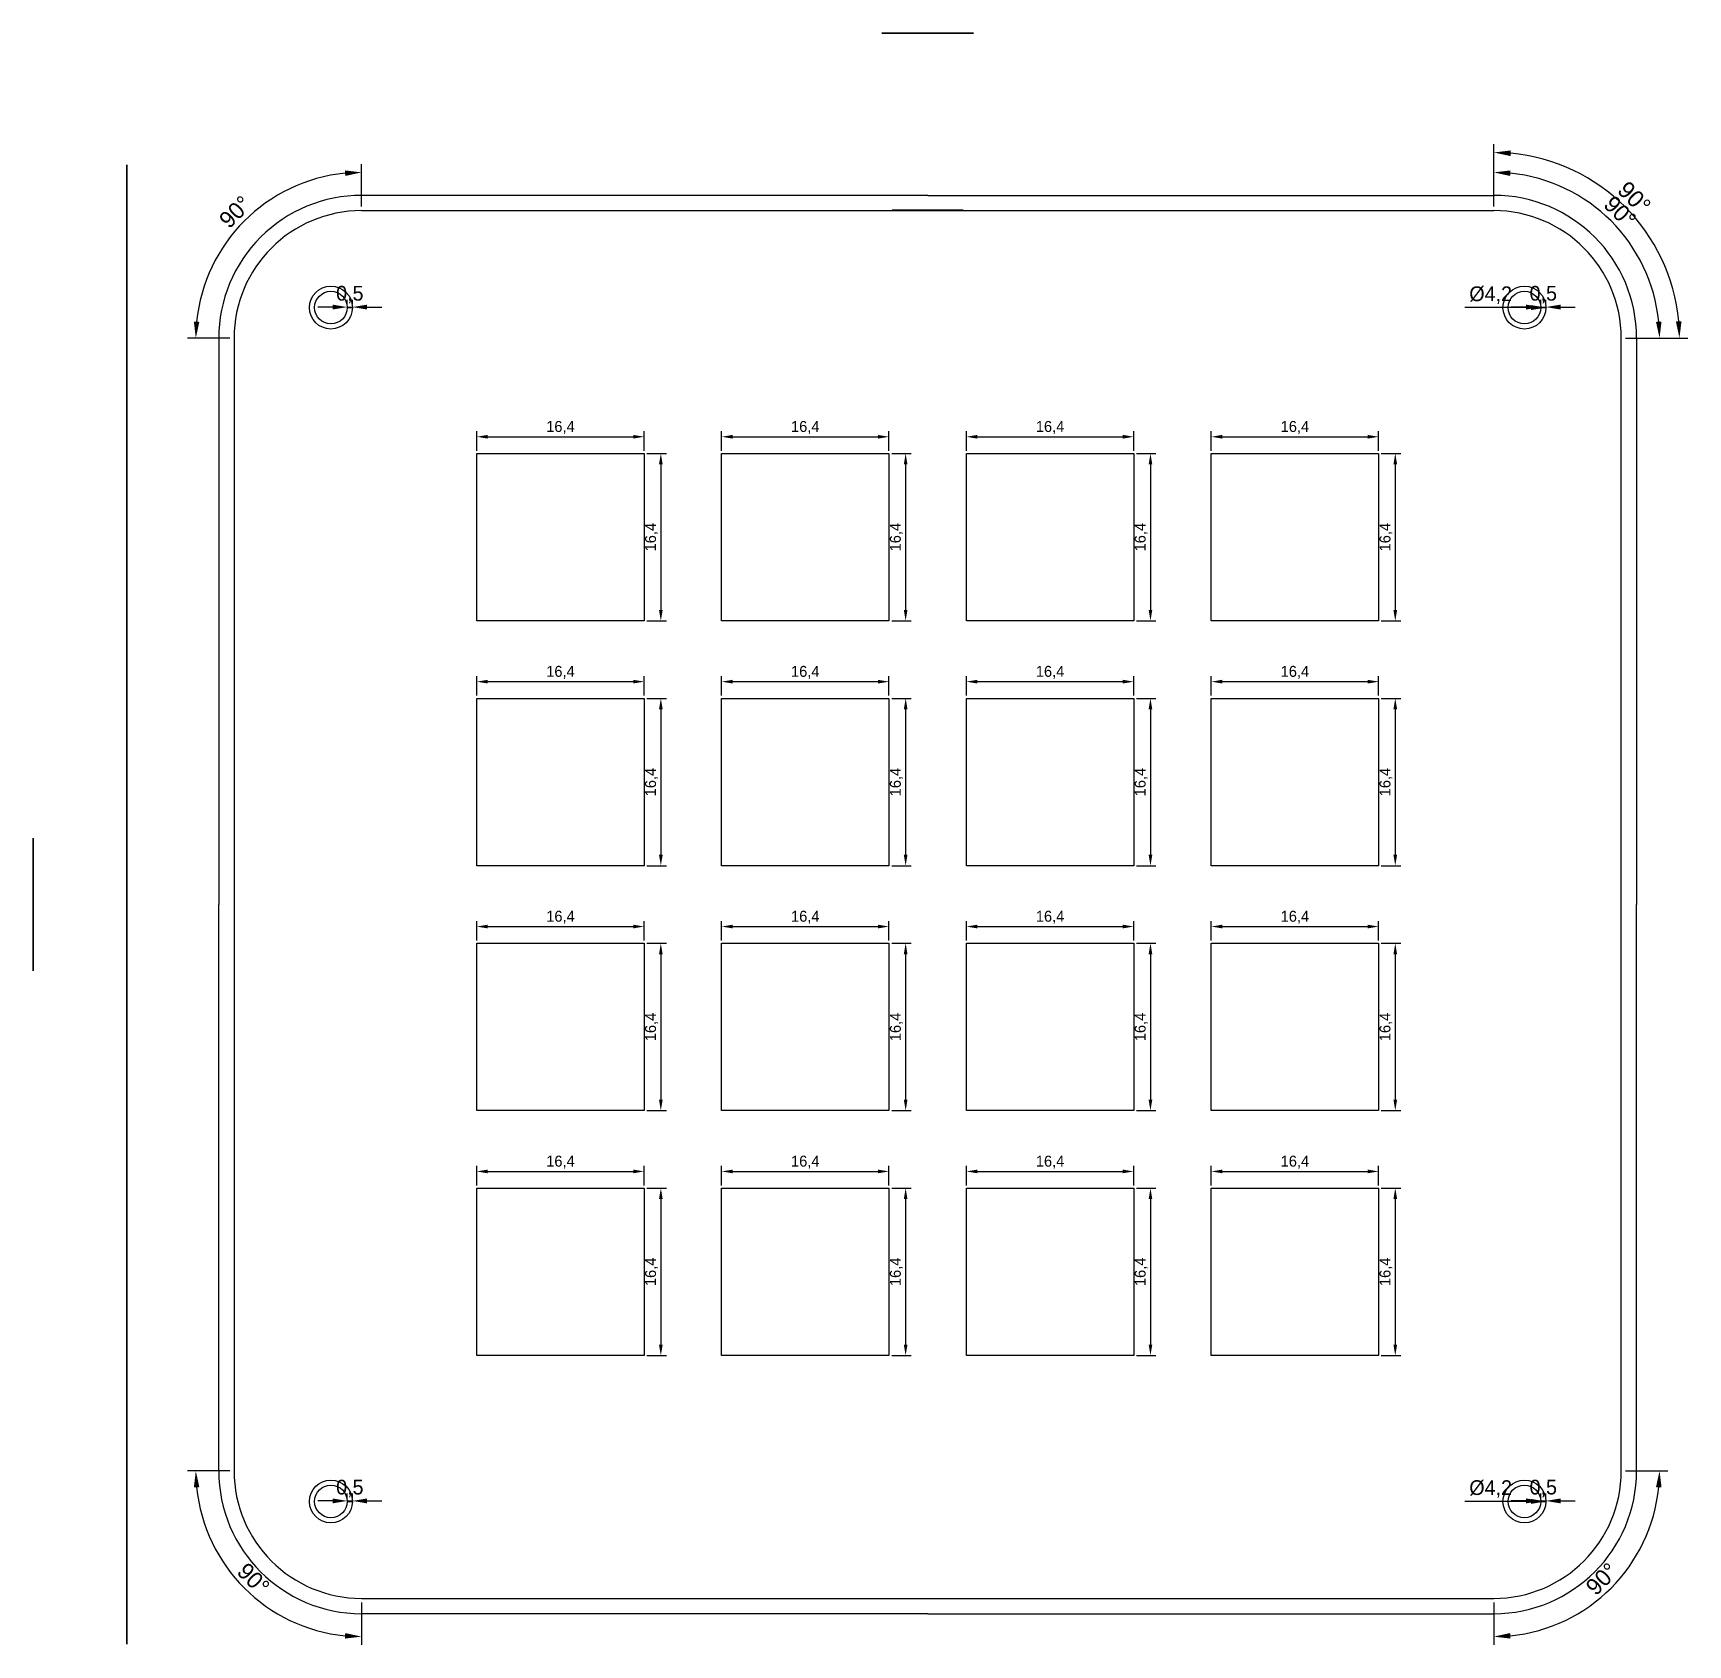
# Model space of a CAD drawing. Header units: millimetres. Extents: x -20 to 142, y -140 to 18.
import ezdxf

# ---------------------------------------------------------------- set-up
doc = ezdxf.new("R2010")
doc.units = ezdxf.units.MM
for name, color, linetype in [('Dimensions', 7, 'Continuous'), ('Gaps Grid for Switches', 7, 'Continuous'), ('I2C', 7, 'Continuous'), ('inner cutout', 7, 'Continuous'), ('Layer Reveal', 7, 'Continuous'), ('shell outer', 7, 'Continuous'), ('Stands (M3)', 7, 'Continuous'), ('Type-C', 7, 'Continuous')]:
    doc.layers.add(name, color=color, linetype=linetype)
doc.dimstyles.new('ISO-25', dxfattribs={"dimtxt": 2.5, "dimasz": 2.5, "dimexe": 1.25, "dimexo": 0.625, "dimtad": 1, "dimtxsty": 'Standard', "dimcen": 2.5, "dimadec": 0, "dimazin": 0, "dimtfac": 1, "dimtmove": 0, "dimatfit": 3, "dimfxl": 1, "dimarcsym": 0})

msp = doc.modelspace()

# ---------------------------------------------------------------- blocks, each defined once
blk = doc.blocks.new('*D3')
at = {"layer": 'Defpoints', "color": 0}
for p in [(123, 2), (138.76, -2.9), (123, -12), (137, -12)]:
    blk.add_point(p, dxfattribs=at)
at = {"layer": 'Dimensions', "color": 140, "lineweight": -2}
for p, q in [((123, 2.41), (123, 7.03)), ((137.41, -12), (142.03, -12))]:
    blk.add_line(p, q, dxfattribs=at)
blk.add_arc((123, -12), 18.2, 5.2111, 84.7888, dxfattribs=at)
at = {"layer": 'Dimensions', "color": 140}
for points in [[(124.67, 6.4), (124.64, 5.85), (123, 6.2)], [(140.85, -10.36), (141.4, -10.33), (141.2, -12)]]:
    blk.add_solid(points, dxfattribs=at)
at = {"layer": 'Dimensions', "color": 140, "insert": (136.77, 1.77), "char_height": 1.655, "attachment_point": 5, "rotation": 315}
blk.add_mtext('90%%d', dxfattribs=at)
blk = doc.blocks.new('*D4')
at = {"layer": 'Defpoints', "color": 0}
for p in [(-0.5, -123), (12, -123), (-2.07, -131.12), (12, -135.5)]:
    blk.add_point(p, dxfattribs=at)
at = {"layer": 'Dimensions', "color": 140, "lineweight": -2}
for p, q in [((-0.9, -123), (-5.06, -123)), ((12, -135.9), (12, -140.06))]:
    blk.add_line(p, q, dxfattribs=at)
blk.add_arc((12, -123), 16.25, 185.711, 264.289, dxfattribs=at)
at = {"layer": 'Dimensions', "color": 140}
for points in [[(-3.9, -124.6), (-4.44, -124.63), (-4.25, -123)], [(10.37, -139.44), (10.4, -138.9), (12, -139.25)]]:
    blk.add_solid(points, dxfattribs=at)
at = {"layer": 'Dimensions', "color": 140, "insert": (1.4, -133.6), "char_height": 1.619, "attachment_point": 5, "rotation": 315}
blk.add_mtext('90%%d', dxfattribs=at)
blk = doc.blocks.new('*D5')
at = {"layer": 'Defpoints', "color": 0}
for p in [(3.87, 2.07), (12, 0.5), (-0.5, -12), (12, -12)]:
    blk.add_point(p, dxfattribs=at)
at = {"layer": 'Dimensions', "color": 140, "lineweight": -2}
for p, q in [((12, 0.9), (12, 5.06)), ((-0.9, -12), (-5.06, -12))]:
    blk.add_line(p, q, dxfattribs=at)
blk.add_arc((12, -12), 16.25, 95.711, 174.289, dxfattribs=at)
at = {"layer": 'Dimensions', "color": 140}
for points in [[(10.4, 3.9), (10.37, 4.44), (12, 4.25)], [(-4.44, -10.37), (-3.9, -10.4), (-4.25, -12)]]:
    blk.add_solid(points, dxfattribs=at)
at = {"layer": 'Dimensions', "color": 140, "insert": (-0.38, 0.38), "char_height": 1.619, "attachment_point": 5, "rotation": 45}
blk.add_mtext('90%%d', dxfattribs=at)
blk = doc.blocks.new('*D6')
at = {"layer": 'Defpoints', "color": 0}
for p in [(123, 0.5), (137.07, -3.88), (123, -12), (135.5, -12)]:
    blk.add_point(p, dxfattribs=at)
at = {"layer": 'Dimensions', "color": 140, "lineweight": -2}
for p, q in [((123, 0.9), (123, 5.06)), ((135.9, -12), (140.06, -12))]:
    blk.add_line(p, q, dxfattribs=at)
blk.add_arc((123, -12), 16.25, 5.711, 84.289, dxfattribs=at)
at = {"layer": 'Dimensions', "color": 140}
for points in [[(124.63, 4.44), (124.6, 3.9), (123, 4.25)], [(138.9, -10.4), (139.44, -10.37), (139.25, -12)]]:
    blk.add_solid(points, dxfattribs=at)
at = {"layer": 'Dimensions', "color": 140, "insert": (135.38, 0.38), "char_height": 1.619, "attachment_point": 5, "rotation": 315}
blk.add_mtext('90%%d', dxfattribs=at)
blk = doc.blocks.new('*D7')
at = {"layer": 'Defpoints', "color": 0}
for p in [(123, -123), (135.5, -123), (123, -135.5), (131.12, -137.07)]:
    blk.add_point(p, dxfattribs=at)
at = {"layer": 'Dimensions', "color": 140, "lineweight": -2}
for p, q in [((135.9, -123), (140.06, -123)), ((123, -135.9), (123, -140.06))]:
    blk.add_line(p, q, dxfattribs=at)
blk.add_arc((123, -123), 16.25, 275.711, 354.289, dxfattribs=at)
at = {"layer": 'Dimensions', "color": 140}
for points in [[(139.44, -124.63), (138.9, -124.6), (139.25, -123)], [(124.6, -138.9), (124.63, -139.44), (123, -139.25)]]:
    blk.add_solid(points, dxfattribs=at)
at = {"layer": 'Dimensions', "color": 140, "insert": (133.6, -133.6), "char_height": 1.619, "attachment_point": 5, "rotation": 45}
blk.add_mtext('90%%d', dxfattribs=at)
blk = doc.blocks.new('*D8')
at = {"layer": 'Defpoints', "color": 0}
for p in [(127.6, -9), (128.1, -8.95), (128.1, -9)]:
    blk.add_point(p, dxfattribs=at)
at = {"layer": 'Dimensions', "color": 140, "lineweight": -2}
for p, q in [((126.16, -8.95), (124.71, -8.95)), ((127.6, -8.64), (127.6, -8.23)), ((127.6, -8.95), (128.1, -8.95)), ((127.6, -8.95), (128.1, -8.95)), ((128.1, -8.64), (128.1, -8.23)), ((129.54, -8.95), (130.99, -8.95))]:
    blk.add_line(p, q, dxfattribs=at)
at = {"layer": 'Dimensions', "color": 140}
for points in [[(126.16, -9.19), (126.16, -8.71), (127.6, -8.95)], [(129.54, -8.71), (129.54, -9.19), (128.1, -8.95)]]:
    blk.add_solid(points, dxfattribs=at)
at = {"layer": 'Dimensions', "color": 140, "insert": (127.85, -7.73), "char_height": 1.443, "attachment_point": 5}
blk.add_mtext('0,5', dxfattribs=at)
blk = doc.blocks.new('*D9')
at = {"layer": 'Defpoints', "color": 0}
for p in [(10.6, -126), (11.1, -125.95), (11.1, -126)]:
    blk.add_point(p, dxfattribs=at)
at = {"layer": 'Dimensions', "color": 140, "lineweight": -2}
for p, q in [((9.16, -125.95), (7.71, -125.95)), ((10.6, -125.64), (10.6, -125.23)), ((10.6, -125.95), (11.1, -125.95)), ((10.6, -125.95), (11.1, -125.95)), ((11.1, -125.64), (11.1, -125.23)), ((12.54, -125.95), (13.99, -125.95))]:
    blk.add_line(p, q, dxfattribs=at)
at = {"layer": 'Dimensions', "color": 140}
for points in [[(9.16, -126.19), (9.16, -125.71), (10.6, -125.95)], [(12.54, -125.71), (12.54, -126.19), (11.1, -125.95)]]:
    blk.add_solid(points, dxfattribs=at)
at = {"layer": 'Dimensions', "color": 140, "insert": (10.85, -124.73), "char_height": 1.443, "attachment_point": 5, "rotation": 0.005}
blk.add_mtext('0,5', dxfattribs=at)
blk = doc.blocks.new('*D10')
at = {"layer": 'Defpoints', "color": 0}
for p in [(127.6, -126), (128.1, -125.95), (128.1, -126)]:
    blk.add_point(p, dxfattribs=at)
at = {"layer": 'Dimensions', "color": 140, "lineweight": -2}
for p, q in [((126.16, -125.95), (124.71, -125.95)), ((127.6, -125.64), (127.6, -125.23)), ((127.6, -125.95), (128.1, -125.95)), ((127.6, -125.95), (128.1, -125.95)), ((128.1, -125.64), (128.1, -125.23)), ((129.54, -125.95), (130.99, -125.95))]:
    blk.add_line(p, q, dxfattribs=at)
at = {"layer": 'Dimensions', "color": 140}
for points in [[(126.16, -126.19), (126.16, -125.71), (127.6, -125.95)], [(129.54, -125.71), (129.54, -126.19), (128.1, -125.95)]]:
    blk.add_solid(points, dxfattribs=at)
at = {"layer": 'Dimensions', "color": 140, "insert": (127.85, -124.73), "char_height": 1.443, "attachment_point": 5, "rotation": 0.016}
blk.add_mtext('0,5', dxfattribs=at)
blk = doc.blocks.new('*D11')
at = {"layer": 'Defpoints', "color": 0}
for p in [(10.6, -9), (11.1, -8.95), (11.1, -9)]:
    blk.add_point(p, dxfattribs=at)
at = {"layer": 'Dimensions', "color": 140, "lineweight": -2}
for p, q in [((9.16, -8.95), (7.71, -8.95)), ((10.6, -8.64), (10.6, -8.23)), ((10.6, -8.95), (11.1, -8.95)), ((10.6, -8.95), (11.1, -8.95)), ((11.1, -8.64), (11.1, -8.23)), ((12.54, -8.95), (13.99, -8.95))]:
    blk.add_line(p, q, dxfattribs=at)
at = {"layer": 'Dimensions', "color": 140}
for points in [[(9.16, -9.19), (9.16, -8.71), (10.6, -8.95)], [(12.54, -8.71), (12.54, -9.19), (11.1, -8.95)]]:
    blk.add_solid(points, dxfattribs=at)
at = {"layer": 'Dimensions', "color": 140, "insert": (10.85, -7.73), "char_height": 1.443, "attachment_point": 5}
blk.add_mtext('0,5', dxfattribs=at)
blk = doc.blocks.new('*D12')
at = {"layer": 'Defpoints', "color": 0}
for p in [(123.9, -9), (128.1, -9)]:
    blk.add_point(p, dxfattribs=at)
at = {"layer": 'Dimensions', "color": 140, "lineweight": -2}
blk.add_line((126.66, -9), (120.16, -9), dxfattribs=at)
at = {"layer": 'Dimensions', "color": 140}
blk.add_solid([(126.66, -9.24), (126.66, -8.76), (128.1, -9)], dxfattribs=at)
at = {"layer": 'Dimensions', "color": 140, "insert": (122.69, -7.78), "char_height": 1.443, "attachment_point": 5}
blk.add_mtext('%%c4,2', dxfattribs=at)
blk = doc.blocks.new('*D13')
at = {"layer": 'Defpoints', "color": 0}
for p in [(123.9, -126), (128.1, -126)]:
    blk.add_point(p, dxfattribs=at)
at = {"layer": 'Dimensions', "color": 140, "lineweight": -2}
blk.add_line((126.66, -126), (120.16, -126), dxfattribs=at)
at = {"layer": 'Dimensions', "color": 140}
blk.add_solid([(126.66, -126.24), (126.66, -125.76), (128.1, -126)], dxfattribs=at)
at = {"layer": 'Dimensions', "color": 140, "insert": (122.69, -124.78), "char_height": 1.443, "attachment_point": 5}
blk.add_mtext('%%c4,2', dxfattribs=at)
blk = doc.blocks.new('*D14')
at = {"layer": 'Defpoints', "color": 0}
for p in [(39.7, -45.66), (23.3, -47.3), (39.7, -47.3)]:
    blk.add_point(p, dxfattribs=at)
at = {"layer": 'Dimensions', "color": 140, "lineweight": -2}
for p, q in [((23.3, -47.03), (23.3, -45.12)), ((39.7, -47.03), (39.7, -45.12)), ((24.37, -45.66), (38.63, -45.66))]:
    blk.add_line(p, q, dxfattribs=at)
at = {"layer": 'Dimensions', "color": 140}
for points in [[(24.37, -45.48), (24.37, -45.84), (23.3, -45.66)], [(38.63, -45.84), (38.63, -45.48), (39.7, -45.66)]]:
    blk.add_solid(points, dxfattribs=at)
at = {"layer": 'Dimensions', "color": 140, "insert": (31.5, -44.75), "char_height": 1.072, "attachment_point": 5}
blk.add_mtext('16,4', dxfattribs=at)
blk = doc.blocks.new('*D15')
at = {"layer": 'Defpoints', "color": 0}
for p in [(39.7, -47.3), (39.7, -63.7), (41.34, -63.7)]:
    blk.add_point(p, dxfattribs=at)
at = {"layer": 'Dimensions', "color": 140, "lineweight": -2}
for p, q in [((39.97, -47.3), (41.88, -47.3)), ((41.34, -48.37), (41.34, -62.63)), ((39.97, -63.7), (41.88, -63.7))]:
    blk.add_line(p, q, dxfattribs=at)
at = {"layer": 'Dimensions', "color": 140}
for points in [[(41.52, -48.37), (41.16, -48.37), (41.34, -47.3)], [(41.16, -62.63), (41.52, -62.63), (41.34, -63.7)]]:
    blk.add_solid(points, dxfattribs=at)
at = {"layer": 'Dimensions', "color": 140, "insert": (40.43, -55.5), "char_height": 1.072, "attachment_point": 5, "rotation": 90}
blk.add_mtext('16,4', dxfattribs=at)
blk = doc.blocks.new('*D16')
at = {"layer": 'Defpoints', "color": 0}
for p in [(39.7, -69.66), (23.3, -71.3), (39.7, -71.3)]:
    blk.add_point(p, dxfattribs=at)
at = {"layer": 'Dimensions', "color": 140, "lineweight": -2}
for p, q in [((23.3, -71.03), (23.3, -69.12)), ((24.37, -69.66), (38.63, -69.66)), ((39.7, -71.03), (39.7, -69.12))]:
    blk.add_line(p, q, dxfattribs=at)
at = {"layer": 'Dimensions', "color": 140}
for points in [[(24.37, -69.48), (24.37, -69.84), (23.3, -69.66)], [(38.63, -69.84), (38.63, -69.48), (39.7, -69.66)]]:
    blk.add_solid(points, dxfattribs=at)
at = {"layer": 'Dimensions', "color": 140, "insert": (31.5, -68.75), "char_height": 1.072, "attachment_point": 5}
blk.add_mtext('16,4', dxfattribs=at)
blk = doc.blocks.new('*D17')
at = {"layer": 'Defpoints', "color": 0}
for p in [(39.7, -71.3), (39.7, -87.7), (41.34, -87.7)]:
    blk.add_point(p, dxfattribs=at)
at = {"layer": 'Dimensions', "color": 140, "lineweight": -2}
for p, q in [((39.97, -71.3), (41.88, -71.3)), ((41.34, -72.37), (41.34, -86.63)), ((39.97, -87.7), (41.88, -87.7))]:
    blk.add_line(p, q, dxfattribs=at)
at = {"layer": 'Dimensions', "color": 140}
for points in [[(41.52, -72.37), (41.16, -72.37), (41.34, -71.3)], [(41.16, -86.63), (41.52, -86.63), (41.34, -87.7)]]:
    blk.add_solid(points, dxfattribs=at)
at = {"layer": 'Dimensions', "color": 140, "insert": (40.43, -79.5), "char_height": 1.072, "attachment_point": 5, "rotation": 90}
blk.add_mtext('16,4', dxfattribs=at)
blk = doc.blocks.new('*D18')
at = {"layer": 'Defpoints', "color": 0}
for p in [(63.7, -69.66), (47.3, -71.3), (63.7, -71.3)]:
    blk.add_point(p, dxfattribs=at)
at = {"layer": 'Dimensions', "color": 140, "lineweight": -2}
for p, q in [((47.3, -71.03), (47.3, -69.12)), ((48.37, -69.66), (62.63, -69.66)), ((63.7, -71.03), (63.7, -69.12))]:
    blk.add_line(p, q, dxfattribs=at)
at = {"layer": 'Dimensions', "color": 140}
for points in [[(48.37, -69.48), (48.37, -69.84), (47.3, -69.66)], [(62.63, -69.84), (62.63, -69.48), (63.7, -69.66)]]:
    blk.add_solid(points, dxfattribs=at)
at = {"layer": 'Dimensions', "color": 140, "insert": (55.5, -68.75), "char_height": 1.072, "attachment_point": 5}
blk.add_mtext('16,4', dxfattribs=at)
blk = doc.blocks.new('*D19')
at = {"layer": 'Defpoints', "color": 0}
for p in [(63.7, -71.3), (63.7, -87.7), (65.34, -87.7)]:
    blk.add_point(p, dxfattribs=at)
at = {"layer": 'Dimensions', "color": 140, "lineweight": -2}
for p, q in [((63.97, -71.3), (65.88, -71.3)), ((65.34, -72.37), (65.34, -86.63)), ((63.97, -87.7), (65.88, -87.7))]:
    blk.add_line(p, q, dxfattribs=at)
at = {"layer": 'Dimensions', "color": 140}
for points in [[(65.52, -72.37), (65.16, -72.37), (65.34, -71.3)], [(65.16, -86.63), (65.52, -86.63), (65.34, -87.7)]]:
    blk.add_solid(points, dxfattribs=at)
at = {"layer": 'Dimensions', "color": 140, "insert": (64.43, -79.5), "char_height": 1.072, "attachment_point": 5, "rotation": 90}
blk.add_mtext('16,4', dxfattribs=at)
blk = doc.blocks.new('*D20')
at = {"layer": 'Defpoints', "color": 0}
for p in [(63.7, -45.66), (47.3, -47.3), (63.7, -47.3)]:
    blk.add_point(p, dxfattribs=at)
at = {"layer": 'Dimensions', "color": 140, "lineweight": -2}
for p, q in [((47.3, -47.03), (47.3, -45.12)), ((63.7, -47.03), (63.7, -45.12)), ((48.37, -45.66), (62.63, -45.66))]:
    blk.add_line(p, q, dxfattribs=at)
at = {"layer": 'Dimensions', "color": 140}
for points in [[(48.37, -45.48), (48.37, -45.84), (47.3, -45.66)], [(62.63, -45.84), (62.63, -45.48), (63.7, -45.66)]]:
    blk.add_solid(points, dxfattribs=at)
at = {"layer": 'Dimensions', "color": 140, "insert": (55.5, -44.75), "char_height": 1.072, "attachment_point": 5}
blk.add_mtext('16,4', dxfattribs=at)
blk = doc.blocks.new('*D21')
at = {"layer": 'Defpoints', "color": 0}
for p in [(63.7, -47.3), (63.7, -63.7), (65.34, -63.7)]:
    blk.add_point(p, dxfattribs=at)
at = {"layer": 'Dimensions', "color": 140, "lineweight": -2}
for p, q in [((63.97, -47.3), (65.88, -47.3)), ((65.34, -48.37), (65.34, -62.63)), ((63.97, -63.7), (65.88, -63.7))]:
    blk.add_line(p, q, dxfattribs=at)
at = {"layer": 'Dimensions', "color": 140}
for points in [[(65.52, -48.37), (65.16, -48.37), (65.34, -47.3)], [(65.16, -62.63), (65.52, -62.63), (65.34, -63.7)]]:
    blk.add_solid(points, dxfattribs=at)
at = {"layer": 'Dimensions', "color": 140, "insert": (64.43, -55.5), "char_height": 1.072, "attachment_point": 5, "rotation": 90}
blk.add_mtext('16,4', dxfattribs=at)
blk = doc.blocks.new('*D22')
at = {"layer": 'Defpoints', "color": 0}
for p in [(63.7, -21.66), (47.3, -23.3), (63.7, -23.3)]:
    blk.add_point(p, dxfattribs=at)
at = {"layer": 'Dimensions', "color": 140, "lineweight": -2}
for p, q in [((47.3, -23.03), (47.3, -21.12)), ((48.37, -21.66), (62.63, -21.66)), ((63.7, -23.03), (63.7, -21.12))]:
    blk.add_line(p, q, dxfattribs=at)
at = {"layer": 'Dimensions', "color": 140}
for points in [[(48.37, -21.48), (48.37, -21.84), (47.3, -21.66)], [(62.63, -21.84), (62.63, -21.48), (63.7, -21.66)]]:
    blk.add_solid(points, dxfattribs=at)
at = {"layer": 'Dimensions', "color": 140, "insert": (55.5, -20.75), "char_height": 1.072, "attachment_point": 5}
blk.add_mtext('16,4', dxfattribs=at)
blk = doc.blocks.new('*D23')
at = {"layer": 'Defpoints', "color": 0}
for p in [(63.7, -23.3), (63.7, -39.7), (65.34, -39.7)]:
    blk.add_point(p, dxfattribs=at)
at = {"layer": 'Dimensions', "color": 140, "lineweight": -2}
for p, q in [((63.97, -23.3), (65.88, -23.3)), ((65.34, -24.37), (65.34, -38.63)), ((63.97, -39.7), (65.88, -39.7))]:
    blk.add_line(p, q, dxfattribs=at)
at = {"layer": 'Dimensions', "color": 140}
for points in [[(65.52, -24.37), (65.16, -24.37), (65.34, -23.3)], [(65.16, -38.63), (65.52, -38.63), (65.34, -39.7)]]:
    blk.add_solid(points, dxfattribs=at)
at = {"layer": 'Dimensions', "color": 140, "insert": (64.43, -31.5), "char_height": 1.072, "attachment_point": 5, "rotation": 90}
blk.add_mtext('16,4', dxfattribs=at)
blk = doc.blocks.new('*D24')
at = {"layer": 'Defpoints', "color": 0}
for p in [(39.7, -21.66), (23.3, -23.3), (39.7, -23.3)]:
    blk.add_point(p, dxfattribs=at)
at = {"layer": 'Dimensions', "color": 140, "lineweight": -2}
for p, q in [((23.3, -23.03), (23.3, -21.12)), ((24.37, -21.66), (38.63, -21.66)), ((39.7, -23.03), (39.7, -21.12))]:
    blk.add_line(p, q, dxfattribs=at)
at = {"layer": 'Dimensions', "color": 140}
for points in [[(24.37, -21.48), (24.37, -21.84), (23.3, -21.66)], [(38.63, -21.84), (38.63, -21.48), (39.7, -21.66)]]:
    blk.add_solid(points, dxfattribs=at)
at = {"layer": 'Dimensions', "color": 140, "insert": (31.5, -20.75), "char_height": 1.072, "attachment_point": 5}
blk.add_mtext('16,4', dxfattribs=at)
blk = doc.blocks.new('*D25')
at = {"layer": 'Defpoints', "color": 0}
for p in [(39.7, -23.3), (39.7, -39.7), (41.34, -39.7)]:
    blk.add_point(p, dxfattribs=at)
at = {"layer": 'Dimensions', "color": 140, "lineweight": -2}
for p, q in [((39.97, -23.3), (41.88, -23.3)), ((41.34, -24.37), (41.34, -38.63)), ((39.97, -39.7), (41.88, -39.7))]:
    blk.add_line(p, q, dxfattribs=at)
at = {"layer": 'Dimensions', "color": 140}
for points in [[(41.52, -24.37), (41.16, -24.37), (41.34, -23.3)], [(41.16, -38.63), (41.52, -38.63), (41.34, -39.7)]]:
    blk.add_solid(points, dxfattribs=at)
at = {"layer": 'Dimensions', "color": 140, "insert": (40.43, -31.5), "char_height": 1.072, "attachment_point": 5, "rotation": 90}
blk.add_mtext('16,4', dxfattribs=at)
blk = doc.blocks.new('*D26')
at = {"layer": 'Defpoints', "color": 0}
for p in [(39.7, -93.66), (23.3, -95.3), (39.7, -95.3)]:
    blk.add_point(p, dxfattribs=at)
at = {"layer": 'Dimensions', "color": 140, "lineweight": -2}
for p, q in [((23.3, -95.03), (23.3, -93.12)), ((24.37, -93.66), (38.63, -93.66)), ((39.7, -95.03), (39.7, -93.12))]:
    blk.add_line(p, q, dxfattribs=at)
at = {"layer": 'Dimensions', "color": 140}
for points in [[(24.37, -93.48), (24.37, -93.84), (23.3, -93.66)], [(38.63, -93.84), (38.63, -93.48), (39.7, -93.66)]]:
    blk.add_solid(points, dxfattribs=at)
at = {"layer": 'Dimensions', "color": 140, "insert": (31.5, -92.75), "char_height": 1.072, "attachment_point": 5}
blk.add_mtext('16,4', dxfattribs=at)
blk = doc.blocks.new('*D27')
at = {"layer": 'Defpoints', "color": 0}
for p in [(39.7, -95.3), (39.7, -111.7), (41.34, -111.7)]:
    blk.add_point(p, dxfattribs=at)
at = {"layer": 'Dimensions', "color": 140, "lineweight": -2}
for p, q in [((39.97, -95.3), (41.88, -95.3)), ((41.34, -96.37), (41.34, -110.63)), ((39.97, -111.7), (41.88, -111.7))]:
    blk.add_line(p, q, dxfattribs=at)
at = {"layer": 'Dimensions', "color": 140}
for points in [[(41.52, -96.37), (41.16, -96.37), (41.34, -95.3)], [(41.16, -110.63), (41.52, -110.63), (41.34, -111.7)]]:
    blk.add_solid(points, dxfattribs=at)
at = {"layer": 'Dimensions', "color": 140, "insert": (40.43, -103.5), "char_height": 1.072, "attachment_point": 5, "rotation": 90}
blk.add_mtext('16,4', dxfattribs=at)
blk = doc.blocks.new('*D28')
at = {"layer": 'Defpoints', "color": 0}
for p in [(63.7, -93.66), (47.3, -95.3), (63.7, -95.3)]:
    blk.add_point(p, dxfattribs=at)
at = {"layer": 'Dimensions', "color": 140, "lineweight": -2}
for p, q in [((47.3, -95.03), (47.3, -93.12)), ((48.37, -93.66), (62.63, -93.66)), ((63.7, -95.03), (63.7, -93.12))]:
    blk.add_line(p, q, dxfattribs=at)
at = {"layer": 'Dimensions', "color": 140}
for points in [[(48.37, -93.48), (48.37, -93.84), (47.3, -93.66)], [(62.63, -93.84), (62.63, -93.48), (63.7, -93.66)]]:
    blk.add_solid(points, dxfattribs=at)
at = {"layer": 'Dimensions', "color": 140, "insert": (55.5, -92.75), "char_height": 1.072, "attachment_point": 5}
blk.add_mtext('16,4', dxfattribs=at)
blk = doc.blocks.new('*D29')
at = {"layer": 'Defpoints', "color": 0}
for p in [(63.7, -95.3), (63.7, -111.7), (65.34, -111.7)]:
    blk.add_point(p, dxfattribs=at)
at = {"layer": 'Dimensions', "color": 140, "lineweight": -2}
for p, q in [((63.97, -95.3), (65.88, -95.3)), ((65.34, -96.37), (65.34, -110.63)), ((63.97, -111.7), (65.88, -111.7))]:
    blk.add_line(p, q, dxfattribs=at)
at = {"layer": 'Dimensions', "color": 140}
for points in [[(65.52, -96.37), (65.16, -96.37), (65.34, -95.3)], [(65.16, -110.63), (65.52, -110.63), (65.34, -111.7)]]:
    blk.add_solid(points, dxfattribs=at)
at = {"layer": 'Dimensions', "color": 140, "insert": (64.43, -103.5), "char_height": 1.072, "attachment_point": 5, "rotation": 90}
blk.add_mtext('16,4', dxfattribs=at)
blk = doc.blocks.new('*D30')
at = {"layer": 'Defpoints', "color": 0}
for p in [(87.7, -93.66), (71.3, -95.3), (87.7, -95.3)]:
    blk.add_point(p, dxfattribs=at)
at = {"layer": 'Dimensions', "color": 140, "lineweight": -2}
for p, q in [((71.3, -95.03), (71.3, -93.12)), ((72.37, -93.66), (86.63, -93.66)), ((87.7, -95.03), (87.7, -93.12))]:
    blk.add_line(p, q, dxfattribs=at)
at = {"layer": 'Dimensions', "color": 140}
for points in [[(72.37, -93.48), (72.37, -93.84), (71.3, -93.66)], [(86.63, -93.84), (86.63, -93.48), (87.7, -93.66)]]:
    blk.add_solid(points, dxfattribs=at)
at = {"layer": 'Dimensions', "color": 140, "insert": (79.5, -92.75), "char_height": 1.072, "attachment_point": 5}
blk.add_mtext('16,4', dxfattribs=at)
blk = doc.blocks.new('*D31')
at = {"layer": 'Defpoints', "color": 0}
for p in [(87.7, -95.3), (87.7, -111.7), (89.34, -111.7)]:
    blk.add_point(p, dxfattribs=at)
at = {"layer": 'Dimensions', "color": 140, "lineweight": -2}
for p, q in [((87.97, -95.3), (89.88, -95.3)), ((89.34, -96.37), (89.34, -110.63)), ((87.97, -111.7), (89.88, -111.7))]:
    blk.add_line(p, q, dxfattribs=at)
at = {"layer": 'Dimensions', "color": 140}
for points in [[(89.52, -96.37), (89.16, -96.37), (89.34, -95.3)], [(89.16, -110.63), (89.52, -110.63), (89.34, -111.7)]]:
    blk.add_solid(points, dxfattribs=at)
at = {"layer": 'Dimensions', "color": 140, "insert": (88.43, -103.5), "char_height": 1.072, "attachment_point": 5, "rotation": 90}
blk.add_mtext('16,4', dxfattribs=at)
blk = doc.blocks.new('*D32')
at = {"layer": 'Defpoints', "color": 0}
for p in [(87.7, -69.66), (71.3, -71.3), (87.7, -71.3)]:
    blk.add_point(p, dxfattribs=at)
at = {"layer": 'Dimensions', "color": 140, "lineweight": -2}
for p, q in [((71.3, -71.03), (71.3, -69.12)), ((72.37, -69.66), (86.63, -69.66)), ((87.7, -71.03), (87.7, -69.12))]:
    blk.add_line(p, q, dxfattribs=at)
at = {"layer": 'Dimensions', "color": 140}
for points in [[(72.37, -69.48), (72.37, -69.84), (71.3, -69.66)], [(86.63, -69.84), (86.63, -69.48), (87.7, -69.66)]]:
    blk.add_solid(points, dxfattribs=at)
at = {"layer": 'Dimensions', "color": 140, "insert": (79.5, -68.75), "char_height": 1.072, "attachment_point": 5}
blk.add_mtext('16,4', dxfattribs=at)
blk = doc.blocks.new('*D33')
at = {"layer": 'Defpoints', "color": 0}
for p in [(87.7, -71.3), (87.7, -87.7), (89.34, -87.7)]:
    blk.add_point(p, dxfattribs=at)
at = {"layer": 'Dimensions', "color": 140, "lineweight": -2}
for p, q in [((87.97, -71.3), (89.88, -71.3)), ((89.34, -72.37), (89.34, -86.63)), ((87.97, -87.7), (89.88, -87.7))]:
    blk.add_line(p, q, dxfattribs=at)
at = {"layer": 'Dimensions', "color": 140}
for points in [[(89.52, -72.37), (89.16, -72.37), (89.34, -71.3)], [(89.16, -86.63), (89.52, -86.63), (89.34, -87.7)]]:
    blk.add_solid(points, dxfattribs=at)
at = {"layer": 'Dimensions', "color": 140, "insert": (88.43, -79.5), "char_height": 1.072, "attachment_point": 5, "rotation": 90}
blk.add_mtext('16,4', dxfattribs=at)
blk = doc.blocks.new('*D34')
at = {"layer": 'Defpoints', "color": 0}
for p in [(87.7, -45.66), (71.3, -47.3), (87.7, -47.3)]:
    blk.add_point(p, dxfattribs=at)
at = {"layer": 'Dimensions', "color": 140, "lineweight": -2}
for p, q in [((71.3, -47.03), (71.3, -45.12)), ((87.7, -47.03), (87.7, -45.12)), ((72.37, -45.66), (86.63, -45.66))]:
    blk.add_line(p, q, dxfattribs=at)
at = {"layer": 'Dimensions', "color": 140}
for points in [[(72.37, -45.48), (72.37, -45.84), (71.3, -45.66)], [(86.63, -45.84), (86.63, -45.48), (87.7, -45.66)]]:
    blk.add_solid(points, dxfattribs=at)
at = {"layer": 'Dimensions', "color": 140, "insert": (79.5, -44.75), "char_height": 1.072, "attachment_point": 5}
blk.add_mtext('16,4', dxfattribs=at)
blk = doc.blocks.new('*D35')
at = {"layer": 'Defpoints', "color": 0}
for p in [(87.7, -47.3), (87.7, -63.7), (89.34, -63.7)]:
    blk.add_point(p, dxfattribs=at)
at = {"layer": 'Dimensions', "color": 140, "lineweight": -2}
for p, q in [((87.97, -47.3), (89.88, -47.3)), ((89.34, -48.37), (89.34, -62.63)), ((87.97, -63.7), (89.88, -63.7))]:
    blk.add_line(p, q, dxfattribs=at)
at = {"layer": 'Dimensions', "color": 140}
for points in [[(89.52, -48.37), (89.16, -48.37), (89.34, -47.3)], [(89.16, -62.63), (89.52, -62.63), (89.34, -63.7)]]:
    blk.add_solid(points, dxfattribs=at)
at = {"layer": 'Dimensions', "color": 140, "insert": (88.43, -55.5), "char_height": 1.072, "attachment_point": 5, "rotation": 90}
blk.add_mtext('16,4', dxfattribs=at)
blk = doc.blocks.new('*D36')
at = {"layer": 'Defpoints', "color": 0}
for p in [(87.7, -21.66), (71.3, -23.3), (87.7, -23.3)]:
    blk.add_point(p, dxfattribs=at)
at = {"layer": 'Dimensions', "color": 140, "lineweight": -2}
for p, q in [((71.3, -23.03), (71.3, -21.12)), ((72.37, -21.66), (86.63, -21.66)), ((87.7, -23.03), (87.7, -21.12))]:
    blk.add_line(p, q, dxfattribs=at)
at = {"layer": 'Dimensions', "color": 140}
for points in [[(72.37, -21.48), (72.37, -21.84), (71.3, -21.66)], [(86.63, -21.84), (86.63, -21.48), (87.7, -21.66)]]:
    blk.add_solid(points, dxfattribs=at)
at = {"layer": 'Dimensions', "color": 140, "insert": (79.5, -20.75), "char_height": 1.072, "attachment_point": 5}
blk.add_mtext('16,4', dxfattribs=at)
blk = doc.blocks.new('*D37')
at = {"layer": 'Defpoints', "color": 0}
for p in [(87.7, -23.3), (87.7, -39.7), (89.34, -39.7)]:
    blk.add_point(p, dxfattribs=at)
at = {"layer": 'Dimensions', "color": 140, "lineweight": -2}
for p, q in [((87.97, -23.3), (89.88, -23.3)), ((89.34, -24.37), (89.34, -38.63)), ((87.97, -39.7), (89.88, -39.7))]:
    blk.add_line(p, q, dxfattribs=at)
at = {"layer": 'Dimensions', "color": 140}
for points in [[(89.52, -24.37), (89.16, -24.37), (89.34, -23.3)], [(89.16, -38.63), (89.52, -38.63), (89.34, -39.7)]]:
    blk.add_solid(points, dxfattribs=at)
at = {"layer": 'Dimensions', "color": 140, "insert": (88.43, -31.5), "char_height": 1.072, "attachment_point": 5, "rotation": 90}
blk.add_mtext('16,4', dxfattribs=at)
blk = doc.blocks.new('*D38')
at = {"layer": 'Defpoints', "color": 0}
for p in [(111.7, -21.66), (95.3, -23.3), (111.7, -23.3)]:
    blk.add_point(p, dxfattribs=at)
at = {"layer": 'Dimensions', "color": 140, "lineweight": -2}
for p, q in [((95.3, -23.03), (95.3, -21.12)), ((96.37, -21.66), (110.63, -21.66)), ((111.7, -23.03), (111.7, -21.12))]:
    blk.add_line(p, q, dxfattribs=at)
at = {"layer": 'Dimensions', "color": 140}
for points in [[(96.37, -21.48), (96.37, -21.84), (95.3, -21.66)], [(110.63, -21.84), (110.63, -21.48), (111.7, -21.66)]]:
    blk.add_solid(points, dxfattribs=at)
at = {"layer": 'Dimensions', "color": 140, "insert": (103.5, -20.75), "char_height": 1.072, "attachment_point": 5}
blk.add_mtext('16,4', dxfattribs=at)
blk = doc.blocks.new('*D39')
at = {"layer": 'Defpoints', "color": 0}
for p in [(111.7, -23.3), (111.7, -39.7), (113.34, -39.7)]:
    blk.add_point(p, dxfattribs=at)
at = {"layer": 'Dimensions', "color": 140, "lineweight": -2}
for p, q in [((111.97, -23.3), (113.88, -23.3)), ((113.34, -24.37), (113.34, -38.63)), ((111.97, -39.7), (113.88, -39.7))]:
    blk.add_line(p, q, dxfattribs=at)
at = {"layer": 'Dimensions', "color": 140}
for points in [[(113.52, -24.37), (113.16, -24.37), (113.34, -23.3)], [(113.16, -38.63), (113.52, -38.63), (113.34, -39.7)]]:
    blk.add_solid(points, dxfattribs=at)
at = {"layer": 'Dimensions', "color": 140, "insert": (112.43, -31.5), "char_height": 1.072, "attachment_point": 5, "rotation": 90}
blk.add_mtext('16,4', dxfattribs=at)
blk = doc.blocks.new('*D40')
at = {"layer": 'Defpoints', "color": 0}
for p in [(111.7, -45.66), (95.3, -47.3), (111.7, -47.3)]:
    blk.add_point(p, dxfattribs=at)
at = {"layer": 'Dimensions', "color": 140, "lineweight": -2}
for p, q in [((95.3, -47.03), (95.3, -45.12)), ((111.7, -47.03), (111.7, -45.12)), ((96.37, -45.66), (110.63, -45.66))]:
    blk.add_line(p, q, dxfattribs=at)
at = {"layer": 'Dimensions', "color": 140}
for points in [[(96.37, -45.48), (96.37, -45.84), (95.3, -45.66)], [(110.63, -45.84), (110.63, -45.48), (111.7, -45.66)]]:
    blk.add_solid(points, dxfattribs=at)
at = {"layer": 'Dimensions', "color": 140, "insert": (103.5, -44.75), "char_height": 1.072, "attachment_point": 5}
blk.add_mtext('16,4', dxfattribs=at)
blk = doc.blocks.new('*D41')
at = {"layer": 'Defpoints', "color": 0}
for p in [(111.7, -47.3), (111.7, -63.7), (113.34, -63.7)]:
    blk.add_point(p, dxfattribs=at)
at = {"layer": 'Dimensions', "color": 140, "lineweight": -2}
for p, q in [((111.97, -47.3), (113.88, -47.3)), ((113.34, -48.37), (113.34, -62.63)), ((111.97, -63.7), (113.88, -63.7))]:
    blk.add_line(p, q, dxfattribs=at)
at = {"layer": 'Dimensions', "color": 140}
for points in [[(113.52, -48.37), (113.16, -48.37), (113.34, -47.3)], [(113.16, -62.63), (113.52, -62.63), (113.34, -63.7)]]:
    blk.add_solid(points, dxfattribs=at)
at = {"layer": 'Dimensions', "color": 140, "insert": (112.43, -55.5), "char_height": 1.072, "attachment_point": 5, "rotation": 90}
blk.add_mtext('16,4', dxfattribs=at)
blk = doc.blocks.new('*D42')
at = {"layer": 'Defpoints', "color": 0}
for p in [(111.7, -69.66), (95.3, -71.3), (111.7, -71.3)]:
    blk.add_point(p, dxfattribs=at)
at = {"layer": 'Dimensions', "color": 140, "lineweight": -2}
for p, q in [((95.3, -71.03), (95.3, -69.12)), ((96.37, -69.66), (110.63, -69.66)), ((111.7, -71.03), (111.7, -69.12))]:
    blk.add_line(p, q, dxfattribs=at)
at = {"layer": 'Dimensions', "color": 140}
for points in [[(96.37, -69.48), (96.37, -69.84), (95.3, -69.66)], [(110.63, -69.84), (110.63, -69.48), (111.7, -69.66)]]:
    blk.add_solid(points, dxfattribs=at)
at = {"layer": 'Dimensions', "color": 140, "insert": (103.5, -68.75), "char_height": 1.072, "attachment_point": 5}
blk.add_mtext('16,4', dxfattribs=at)
blk = doc.blocks.new('*D43')
at = {"layer": 'Defpoints', "color": 0}
for p in [(111.7, -71.3), (111.7, -87.7), (113.34, -87.7)]:
    blk.add_point(p, dxfattribs=at)
at = {"layer": 'Dimensions', "color": 140, "lineweight": -2}
for p, q in [((111.97, -71.3), (113.88, -71.3)), ((113.34, -72.37), (113.34, -86.63)), ((111.97, -87.7), (113.88, -87.7))]:
    blk.add_line(p, q, dxfattribs=at)
at = {"layer": 'Dimensions', "color": 140}
for points in [[(113.52, -72.37), (113.16, -72.37), (113.34, -71.3)], [(113.16, -86.63), (113.52, -86.63), (113.34, -87.7)]]:
    blk.add_solid(points, dxfattribs=at)
at = {"layer": 'Dimensions', "color": 140, "insert": (112.43, -79.5), "char_height": 1.072, "attachment_point": 5, "rotation": 90}
blk.add_mtext('16,4', dxfattribs=at)
blk = doc.blocks.new('*D44')
at = {"layer": 'Defpoints', "color": 0}
for p in [(111.7, -93.66), (95.3, -95.3), (111.7, -95.3)]:
    blk.add_point(p, dxfattribs=at)
at = {"layer": 'Dimensions', "color": 140, "lineweight": -2}
for p, q in [((95.3, -95.03), (95.3, -93.12)), ((96.37, -93.66), (110.63, -93.66)), ((111.7, -95.03), (111.7, -93.12))]:
    blk.add_line(p, q, dxfattribs=at)
at = {"layer": 'Dimensions', "color": 140}
for points in [[(96.37, -93.48), (96.37, -93.84), (95.3, -93.66)], [(110.63, -93.84), (110.63, -93.48), (111.7, -93.66)]]:
    blk.add_solid(points, dxfattribs=at)
at = {"layer": 'Dimensions', "color": 140, "insert": (103.5, -92.75), "char_height": 1.072, "attachment_point": 5}
blk.add_mtext('16,4', dxfattribs=at)
blk = doc.blocks.new('*D45')
at = {"layer": 'Defpoints', "color": 0}
for p in [(111.7, -95.3), (111.7, -111.7), (113.34, -111.7)]:
    blk.add_point(p, dxfattribs=at)
at = {"layer": 'Dimensions', "color": 140, "lineweight": -2}
for p, q in [((111.97, -95.3), (113.88, -95.3)), ((113.34, -96.37), (113.34, -110.63)), ((111.97, -111.7), (113.88, -111.7))]:
    blk.add_line(p, q, dxfattribs=at)
at = {"layer": 'Dimensions', "color": 140}
for points in [[(113.52, -96.37), (113.16, -96.37), (113.34, -95.3)], [(113.16, -110.63), (113.52, -110.63), (113.34, -111.7)]]:
    blk.add_solid(points, dxfattribs=at)
at = {"layer": 'Dimensions', "color": 140, "insert": (112.43, -103.5), "char_height": 1.072, "attachment_point": 5, "rotation": 90}
blk.add_mtext('16,4', dxfattribs=at)

# ---------------------------------------------------------------- dimensions: what is measured, and where the dimension line sits
at = {"layer": 'Dimensions'}
for base, center, p1, p2, override, picture, middle in [((138.7617, -2.9, 3), (123, -12, 3), (137, -12, 3), (123, 2, 3), {"dimscale": 0.661905, "dimlunit": 2, "dimclrd": 140, "dimclre": 140, "dimclrt": 140, "dimadec": 3, "dimazin": 2}, '*D3', (135.8694, 0.8693, 3)), ((3.875, 2.0729, 3), (12, -12, 3), (12, 0.5, 3), (-0.5, -12, 3), {"dimscale": 0.647619, "dimlunit": 2, "dimclrd": 140, "dimclre": 140, "dimclrt": 140, "dimadec": 3, "dimazin": 2}, '*D5', (0.5095, -0.5095, 3)), ((137.0729, -3.875, 3), (123, -12, 3), (135.5, -12, 3), (123, 0.5, 3), {"dimscale": 0.647619, "dimlunit": 2, "dimclrd": 140, "dimclre": 140, "dimclrt": 140, "dimadec": 3, "dimazin": 2}, '*D6', (134.4905, -0.5095, 3)), ((-2.0729, -131.125, 3), (12, -123, 3), (-0.5, -123, 3), (12, -135.5, 3), {"dimscale": 0.647619, "dimlunit": 2, "dimclrd": 140, "dimclre": 140, "dimclrt": 140, "dimadec": 3, "dimazin": 2}, '*D4', (0.5095, -134.4905, 3)), ((131.125, -137.0729, 3), (123, -123, 3), (123, -135.5, 3), (135.5, -123, 3), {"dimscale": 0.647619, "dimlunit": 2, "dimclrd": 140, "dimclre": 140, "dimclrt": 140, "dimadec": 3, "dimazin": 2}, '*D7', (134.4905, -134.4905, 3))]:
    dim = msp.add_angular_dim_3p(base=base, center=center, p1=p1, p2=p2, dimstyle='ISO-25', override=override, dxfattribs=at)
    dim.commit()
    dim.dimension.update_dxf_attribs({"geometry": picture, "text_midpoint": middle, "dimtype": 165})
for base, p1, p2, angle, override, picture, middle in [((11.1, -8.95, -3), (10.6, -9, -3), (11.1, -9, -3), 0, {"dimscale": 0.577144, "dimdec": 3, "dimzin": 8, "dimlunit": 2, "dimclrd": 140, "dimclre": 140, "dimclrt": 140}, '*D11', (10.85, -8.95, -3)), ((128.1003, -8.95, -3), (127.6003, -9, -3), (128.1003, -9, -3), 360, {"dimscale": 0.577144, "dimdec": 3, "dimzin": 8, "dimlunit": 2, "dimclrd": 140, "dimclre": 140, "dimclrt": 140}, '*D8', (127.8503, -8.95, -3)), ((39.7001, -21.6605), (23.3001, -23.3005), (39.7001, -23.3005), 0, {"dimscale": 0.428763, "dimdec": 3, "dimzin": 8, "dimlunit": 2, "dimclrd": 140, "dimclre": 140, "dimclrt": 140}, '*D24', (31.5001, -21.6605)), ((63.7001, -21.6605), (47.3001, -23.3005), (63.7001, -23.3005), 0, {"dimscale": 0.428763, "dimdec": 3, "dimzin": 8, "dimlunit": 2, "dimclrd": 140, "dimclre": 140, "dimclrt": 140}, '*D22', (55.5001, -21.6605)), ((87.7002, -21.6605), (71.3002, -23.3005), (87.7002, -23.3005), 0, {"dimscale": 0.428763, "dimdec": 3, "dimzin": 8, "dimlunit": 2, "dimclrd": 140, "dimclre": 140, "dimclrt": 140}, '*D36', (79.5002, -21.6605)), ((111.7002, -21.6605), (95.3002, -23.3005), (111.7002, -23.3005), 0, {"dimscale": 0.428763, "dimdec": 3, "dimzin": 8, "dimlunit": 2, "dimclrd": 140, "dimclre": 140, "dimclrt": 140}, '*D38', (103.5002, -21.6605)), ((41.3401, -39.7005), (39.7001, -23.3005), (39.7001, -39.7005), 270, {"dimscale": 0.428763, "dimdec": 3, "dimzin": 8, "dimlunit": 2, "dimclrd": 140, "dimclre": 140, "dimclrt": 140}, '*D25', (41.3401, -31.5005)), ((65.3401, -39.7005), (63.7001, -23.3005), (63.7001, -39.7005), 270, {"dimscale": 0.428763, "dimdec": 3, "dimzin": 8, "dimlunit": 2, "dimclrd": 140, "dimclre": 140, "dimclrt": 140}, '*D23', (65.3401, -31.5005)), ((89.3402, -39.7005), (87.7002, -23.3005), (87.7002, -39.7005), 270, {"dimscale": 0.428763, "dimdec": 3, "dimzin": 8, "dimlunit": 2, "dimclrd": 140, "dimclre": 140, "dimclrt": 140}, '*D37', (89.3402, -31.5005)), ((113.3402, -39.7005), (111.7002, -23.3005), (111.7002, -39.7005), 270, {"dimscale": 0.428763, "dimdec": 3, "dimzin": 8, "dimlunit": 2, "dimclrd": 140, "dimclre": 140, "dimclrt": 140}, '*D39', (113.3402, -31.5005)), ((39.7001, -45.6606), (23.3001, -47.3006), (39.7001, -47.3006), 0, {"dimscale": 0.428763, "dimdec": 3, "dimzin": 8, "dimlunit": 2, "dimclrd": 140, "dimclre": 140, "dimclrt": 140}, '*D14', (31.5001, -45.6606)), ((63.7001, -45.6606), (47.3001, -47.3006), (63.7001, -47.3006), 0, {"dimscale": 0.428763, "dimdec": 3, "dimzin": 8, "dimlunit": 2, "dimclrd": 140, "dimclre": 140, "dimclrt": 140}, '*D20', (55.5001, -45.6606)), ((87.7002, -45.6606), (71.3002, -47.3006), (87.7002, -47.3006), 0, {"dimscale": 0.428763, "dimdec": 3, "dimzin": 8, "dimlunit": 2, "dimclrd": 140, "dimclre": 140, "dimclrt": 140}, '*D34', (79.5002, -45.6606)), ((111.7002, -45.6606), (95.3002, -47.3006), (111.7002, -47.3006), 0, {"dimscale": 0.428763, "dimdec": 3, "dimzin": 8, "dimlunit": 2, "dimclrd": 140, "dimclre": 140, "dimclrt": 140}, '*D40', (103.5002, -45.6606)), ((41.3401, -63.7006), (39.7001, -47.3006), (39.7001, -63.7006), 270, {"dimscale": 0.428763, "dimdec": 3, "dimzin": 8, "dimlunit": 2, "dimclrd": 140, "dimclre": 140, "dimclrt": 140}, '*D15', (41.3401, -55.5006)), ((65.3401, -63.7006), (63.7001, -47.3006), (63.7001, -63.7006), 270, {"dimscale": 0.428763, "dimdec": 3, "dimzin": 8, "dimlunit": 2, "dimclrd": 140, "dimclre": 140, "dimclrt": 140}, '*D21', (65.3401, -55.5006)), ((89.3402, -63.7006), (87.7002, -47.3006), (87.7002, -63.7006), 270, {"dimscale": 0.428763, "dimdec": 3, "dimzin": 8, "dimlunit": 2, "dimclrd": 140, "dimclre": 140, "dimclrt": 140}, '*D35', (89.3402, -55.5006)), ((113.3402, -63.7006), (111.7002, -47.3006), (111.7002, -63.7006), 270, {"dimscale": 0.428763, "dimdec": 3, "dimzin": 8, "dimlunit": 2, "dimclrd": 140, "dimclre": 140, "dimclrt": 140}, '*D41', (113.3402, -55.5006)), ((39.7001, -69.6606), (23.3001, -71.3006), (39.7001, -71.3006), 0, {"dimscale": 0.428763, "dimdec": 3, "dimzin": 8, "dimlunit": 2, "dimclrd": 140, "dimclre": 140, "dimclrt": 140}, '*D16', (31.5001, -69.6606)), ((63.7001, -69.6606), (47.3001, -71.3006), (63.7001, -71.3006), 0, {"dimscale": 0.428763, "dimdec": 3, "dimzin": 8, "dimlunit": 2, "dimclrd": 140, "dimclre": 140, "dimclrt": 140}, '*D18', (55.5001, -69.6606)), ((87.7002, -69.6606), (71.3002, -71.3006), (87.7002, -71.3006), 0, {"dimscale": 0.428763, "dimdec": 3, "dimzin": 8, "dimlunit": 2, "dimclrd": 140, "dimclre": 140, "dimclrt": 140}, '*D32', (79.5002, -69.6606)), ((111.7002, -69.6606), (95.3002, -71.3006), (111.7002, -71.3006), 0, {"dimscale": 0.428763, "dimdec": 3, "dimzin": 8, "dimlunit": 2, "dimclrd": 140, "dimclre": 140, "dimclrt": 140}, '*D42', (103.5002, -69.6606)), ((41.3401, -87.7006), (39.7001, -71.3006), (39.7001, -87.7006), 270, {"dimscale": 0.428763, "dimdec": 3, "dimzin": 8, "dimlunit": 2, "dimclrd": 140, "dimclre": 140, "dimclrt": 140}, '*D17', (41.3401, -79.5006)), ((65.3401, -87.7006), (63.7001, -71.3006), (63.7001, -87.7006), 270, {"dimscale": 0.428763, "dimdec": 3, "dimzin": 8, "dimlunit": 2, "dimclrd": 140, "dimclre": 140, "dimclrt": 140}, '*D19', (65.3401, -79.5006)), ((89.3402, -87.7006), (87.7002, -71.3006), (87.7002, -87.7006), 270, {"dimscale": 0.428763, "dimdec": 3, "dimzin": 8, "dimlunit": 2, "dimclrd": 140, "dimclre": 140, "dimclrt": 140}, '*D33', (89.3402, -79.5006)), ((113.3402, -87.7006), (111.7002, -71.3006), (111.7002, -87.7006), 270, {"dimscale": 0.428763, "dimdec": 3, "dimzin": 8, "dimlunit": 2, "dimclrd": 140, "dimclre": 140, "dimclrt": 140}, '*D43', (113.3402, -79.5006)), ((39.7001, -93.6607), (23.3001, -95.3007), (39.7001, -95.3007), 0, {"dimscale": 0.428763, "dimdec": 3, "dimzin": 8, "dimlunit": 2, "dimclrd": 140, "dimclre": 140, "dimclrt": 140}, '*D26', (31.5001, -93.6607)), ((63.7001, -93.6607), (47.3001, -95.3007), (63.7001, -95.3007), 0, {"dimscale": 0.428763, "dimdec": 3, "dimzin": 8, "dimlunit": 2, "dimclrd": 140, "dimclre": 140, "dimclrt": 140}, '*D28', (55.5001, -93.6607)), ((87.7002, -93.6607), (71.3002, -95.3007), (87.7002, -95.3007), 0, {"dimscale": 0.428763, "dimdec": 3, "dimzin": 8, "dimlunit": 2, "dimclrd": 140, "dimclre": 140, "dimclrt": 140}, '*D30', (79.5002, -93.6607)), ((111.7002, -93.6607), (95.3002, -95.3007), (111.7002, -95.3007), 0, {"dimscale": 0.428763, "dimdec": 3, "dimzin": 8, "dimlunit": 2, "dimclrd": 140, "dimclre": 140, "dimclrt": 140}, '*D44', (103.5002, -93.6607)), ((41.3401, -111.7007), (39.7001, -95.3007), (39.7001, -111.7007), 270, {"dimscale": 0.428763, "dimdec": 3, "dimzin": 8, "dimlunit": 2, "dimclrd": 140, "dimclre": 140, "dimclrt": 140}, '*D27', (41.3401, -103.5007)), ((65.3401, -111.7007), (63.7001, -95.3007), (63.7001, -111.7007), 270, {"dimscale": 0.428763, "dimdec": 3, "dimzin": 8, "dimlunit": 2, "dimclrd": 140, "dimclre": 140, "dimclrt": 140}, '*D29', (65.3401, -103.5007)), ((89.3402, -111.7007), (87.7002, -95.3007), (87.7002, -111.7007), 270, {"dimscale": 0.428763, "dimdec": 3, "dimzin": 8, "dimlunit": 2, "dimclrd": 140, "dimclre": 140, "dimclrt": 140}, '*D31', (89.3402, -103.5007)), ((113.3402, -111.7007), (111.7002, -95.3007), (111.7002, -111.7007), 270, {"dimscale": 0.428763, "dimdec": 3, "dimzin": 8, "dimlunit": 2, "dimclrd": 140, "dimclre": 140, "dimclrt": 140}, '*D45', (113.3402, -103.5007)), ((11.1, -125.9502, -3), (10.6, -126.0003, -3), (11.1, -126.0002, -3), 0.004968, {"dimscale": 0.577144, "dimdec": 3, "dimzin": 8, "dimlunit": 2, "dimclrd": 140, "dimclre": 140, "dimclrt": 140}, '*D9', (10.85, -125.9502, -3)), ((128.1002, -125.9501, -3), (127.6003, -126.0003, -3), (128.1003, -126.0001, -3), 0.016013, {"dimscale": 0.577144, "dimdec": 3, "dimzin": 8, "dimlunit": 2, "dimclrd": 140, "dimclre": 140, "dimclrt": 140}, '*D10', (127.8502, -125.9502, -3))]:
    dim = msp.add_linear_dim(base=base, p1=p1, p2=p2, angle=angle, dimstyle='ISO-25', override=override, dxfattribs=at)
    dim.commit()
    dim.dimension.update_dxf_attribs({"geometry": picture, "text_midpoint": middle, "dimtype": 161})
for p1, p2, picture, middle in [((123.9003, -9, -3), (128.1003, -9, -3), '*D12', (122.6895, -9, -3)), ((123.9003, -126.0003, -3), (128.1003, -126.0003, -3), '*D13', (122.6895, -126.0003, -3))]:
    dim = msp.add_diameter_dim_2p(p1=p1, p2=p2, dimstyle='ISO-25', override={"dimscale": 0.577144, "dimdec": 3, "dimzin": 8, "dimlunit": 2, "dimclrd": 140, "dimclre": 140, "dimclrt": 140}, dxfattribs=at)
    dim.commit()
    dim.dimension.update_dxf_attribs({"geometry": picture, "text_midpoint": middle, "dimtype": 163})

# ---------------------------------------------------------------- linework, layer by layer
at = {"layer": 'Gaps Grid for Switches'}
for p, q in [((23.3001, -23.3005), (39.7001, -23.3005)), ((23.3001, -39.7005), (23.3001, -23.3005)), ((39.7001, -23.3005), (39.7001, -39.7005)), ((47.3001, -23.3005), (63.7001, -23.3005)), ((47.3001, -39.7005), (47.3001, -23.3005)), ((63.7001, -23.3005), (63.7001, -39.7005)), ((71.3002, -23.3005), (87.7002, -23.3005)), ((71.3002, -39.7005), (71.3002, -23.3005)), ((87.7002, -23.3005), (87.7002, -39.7005)), ((95.3002, -23.3005), (111.7002, -23.3005)), ((95.3002, -39.7005), (95.3002, -23.3005)), ((111.7002, -23.3005), (111.7002, -39.7005)), ((39.7001, -39.7005), (23.3001, -39.7005)), ((63.7001, -39.7005), (47.3001, -39.7005)), ((87.7002, -39.7005), (71.3002, -39.7005)), ((111.7002, -39.7005), (95.3002, -39.7005)), ((23.3001, -47.3006), (39.7001, -47.3006)), ((23.3001, -63.7006), (23.3001, -47.3006)), ((39.7001, -47.3006), (39.7001, -63.7006)), ((47.3001, -47.3006), (63.7001, -47.3006)), ((47.3001, -63.7006), (47.3001, -47.3006)), ((63.7001, -47.3006), (63.7001, -63.7006)), ((71.3002, -47.3006), (87.7002, -47.3006)), ((71.3002, -63.7006), (71.3002, -47.3006)), ((87.7002, -47.3006), (87.7002, -63.7006)), ((95.3002, -47.3006), (111.7002, -47.3006)), ((95.3002, -63.7006), (95.3002, -47.3006)), ((111.7002, -47.3006), (111.7002, -63.7006)), ((39.7001, -63.7006), (23.3001, -63.7006)), ((63.7001, -63.7006), (47.3001, -63.7006)), ((87.7002, -63.7006), (71.3002, -63.7006)), ((111.7002, -63.7006), (95.3002, -63.7006)), ((23.3001, -71.3006), (39.7001, -71.3006)), ((23.3001, -87.7006), (23.3001, -71.3006)), ((39.7001, -71.3006), (39.7001, -87.7006)), ((47.3001, -71.3006), (63.7001, -71.3006)), ((47.3001, -87.7006), (47.3001, -71.3006)), ((63.7001, -71.3006), (63.7001, -87.7006)), ((71.3002, -71.3006), (87.7002, -71.3006)), ((71.3002, -87.7006), (71.3002, -71.3006)), ((87.7002, -71.3006), (87.7002, -87.7006)), ((95.3002, -71.3006), (111.7002, -71.3006)), ((95.3002, -87.7006), (95.3002, -71.3006)), ((111.7002, -71.3006), (111.7002, -87.7006)), ((39.7001, -87.7006), (23.3001, -87.7006)), ((63.7001, -87.7006), (47.3001, -87.7006)), ((87.7002, -87.7006), (71.3002, -87.7006)), ((111.7002, -87.7006), (95.3002, -87.7006)), ((23.3001, -95.3007), (39.7001, -95.3007)), ((23.3001, -111.7007), (23.3001, -95.3007)), ((39.7001, -95.3007), (39.7001, -111.7007)), ((47.3001, -95.3007), (63.7001, -95.3007)), ((47.3001, -111.7007), (47.3001, -95.3007)), ((63.7001, -95.3007), (63.7001, -111.7007)), ((71.3002, -95.3007), (87.7002, -95.3007)), ((71.3002, -111.7007), (71.3002, -95.3007)), ((87.7002, -95.3007), (87.7002, -111.7007)), ((95.3002, -95.3007), (111.7002, -95.3007)), ((95.3002, -111.7007), (95.3002, -95.3007)), ((111.7002, -95.3007), (111.7002, -111.7007)), ((39.7001, -111.7007), (23.3001, -111.7007)), ((63.7001, -111.7007), (47.3001, -111.7007)), ((87.7002, -111.7007), (71.3002, -111.7007)), ((111.7002, -111.7007), (95.3002, -111.7007))]:
    msp.add_line(p, q, dxfattribs=at)
at = {"layer": 'I2C', "extrusion": (-1, 0, 0)}
for p, q in [((-20.2, -60.9951, 7.7501), (-20.2, -74.0063, 7.7501)), ((-20.2, -74.0063, 1.3619), (-20.2, -60.9951, 1.3619)), ((-20.2, -60.9951, 1.3619), (-20.2, -60.9951, 7.7501)), ((-20.2, -74.0063, 7.7501), (-20.2, -74.0063, 1.3619))]:
    msp.add_line(p, q, dxfattribs=at)
at = {"layer": 'inner cutout'}
for p, q in [((12, 0.5, 3), (123, 0.5, 3)), ((-0.5, -12, 3), (-0.5, -123, 3)), ((135.5, -123, 3), (135.5, -12, 3)), ((12, -135.5, 3), (123, -135.5, 3))]:
    msp.add_line(p, q, dxfattribs=at)
for centre, start, end in [((12, -12, 3), 90, 180), ((123, -12, 3), 0, 90), ((12, -123, 3), 180, 270), ((123, -123, 3), 270, 0)]:
    msp.add_arc(centre, 12.5, start, end, dxfattribs=at)
at = {"layer": 'Layer Reveal', "extrusion": (1, 0, 0)}
for p, q in [((-11, -140, 5), (-11, 5, 5)), ((-11, 5, -10), (-11, -140, -10)), ((-11, 5, 5), (-11, 5, -10)), ((-11, -140, -10), (-11, -140, 5))]:
    msp.add_line(p, q, dxfattribs=at)
at = {"layer": 'shell outer'}
for p, q in [((67.5, 2, 3), (12, 2, 3)), ((67.5, 2, 3), (123, 2, 3)), ((70.9701, 0.538, 3), (64.0301, 0.538, 3)), ((-2, -12, 3), (-2, -67.5, 3)), ((137, -12, 3), (137, -67.5, 3)), ((-2, -123, 3), (-2, -67.5, 3)), ((-2, -123, 3), (-2, -67.5, 3)), ((137, -123, 3), (137, -67.5, 3)), ((67.5, -137, 3), (12, -137, 3)), ((67.5, -137, 3), (123, -137, 3))]:
    msp.add_line(p, q, dxfattribs=at)
for centre, start, end in [((12, -12, 3), 90.000047, 180.000047), ((123, -12, 3), 359.999953, 89.999953), ((12, -123, 3), 179.999953, 269.999953), ((12, -123, 3), 179.999953, 269.999953), ((123, -123, 3), 270.000047, 0.000047)]:
    msp.add_arc(centre, 14, start, end, dxfattribs=at)
at = {"layer": 'Stands (M3)'}
for p, q in [((10.6, -9, -3), (11.1, -9, -3)), ((127.6003, -9, -3), (128.1003, -9, -3)), ((10.6, -126.0003, -3), (11.1, -126.0002, -3)), ((127.6003, -126.0003, -3), (128.1003, -126.0001, -3))]:
    msp.add_line(p, q, dxfattribs=at)
for centre, radius in [((9, -9, -3), 2.1), ((9, -9, -3), 1.6), ((126.0003, -9, -3), 2.1), ((126.0003, -9, -3), 1.6), ((9, -126.0003, -3), 2.1), ((9, -126.0003, -3), 1.6), ((126.0003, -126.0003, -3), 2.1), ((126.0003, -126.0003, -3), 1.6)]:
    msp.add_circle(centre, radius, dxfattribs=at)
at = {"layer": 'Type-C', "extrusion": (0, 1, 0)}
for p, q in [((63, 17.9, 3.1104), (62.9989, 17.9, 2.465)), ((63, 17.9, 3.1), (62.9996, 17.9, 3.7454)), ((71.9898, 17.9, 4.7175), (63.0102, 17.9, 4.7175)), ((63.0102, 17.9, 1.4825), (71.9898, 17.9, 1.4825)), ((63.0102, 17.9, 4.7175), (63.0102, 17.9, 1.4825)), ((64.0104, 17.9, 1.4766), (67.498, 17.9, 1.4728)), ((64.0121, 17.9, 4.7327), (67.4998, 17.9, 4.7327)), ((70.9861, 17.9, 1.469), (67.4984, 17.9, 1.4728)), ((70.9879, 17.9, 4.7327), (67.5002, 17.9, 4.7327)), ((71.9898, 17.9, 1.4825), (71.9898, 17.9, 4.7175)), ((72, 17.9, 3.1005), (71.9997, 17.9, 2.4552)), ((72, 17.9, 3.1), (72.0004, 17.9, 3.7454))]:
    msp.add_line(p, q, dxfattribs=at)
for centre, start, end in [((-63.9989, 2.4765, 17.9), 269.341519, 359.341519), ((-63.9995, 3.7328, 17.9), 0.721122, 90.721122), ((-70.9998, 2.4689, 17.9), 180.783762, 270.783762), ((-71.0005, 3.7328, 17.9), 89.278878, 179.278878)]:
    msp.add_arc(centre, 1, start, end, dxfattribs=at)

msp.set_redraw_order([(e.dxf.handle, doc.entitydb.next_handle()) for e in msp.query("TEXT MTEXT ATTDEF DIMENSION ARC_DIMENSION")])  # texts and dimensions are drawn at this point

doc.saveas('drawing.dxf')
